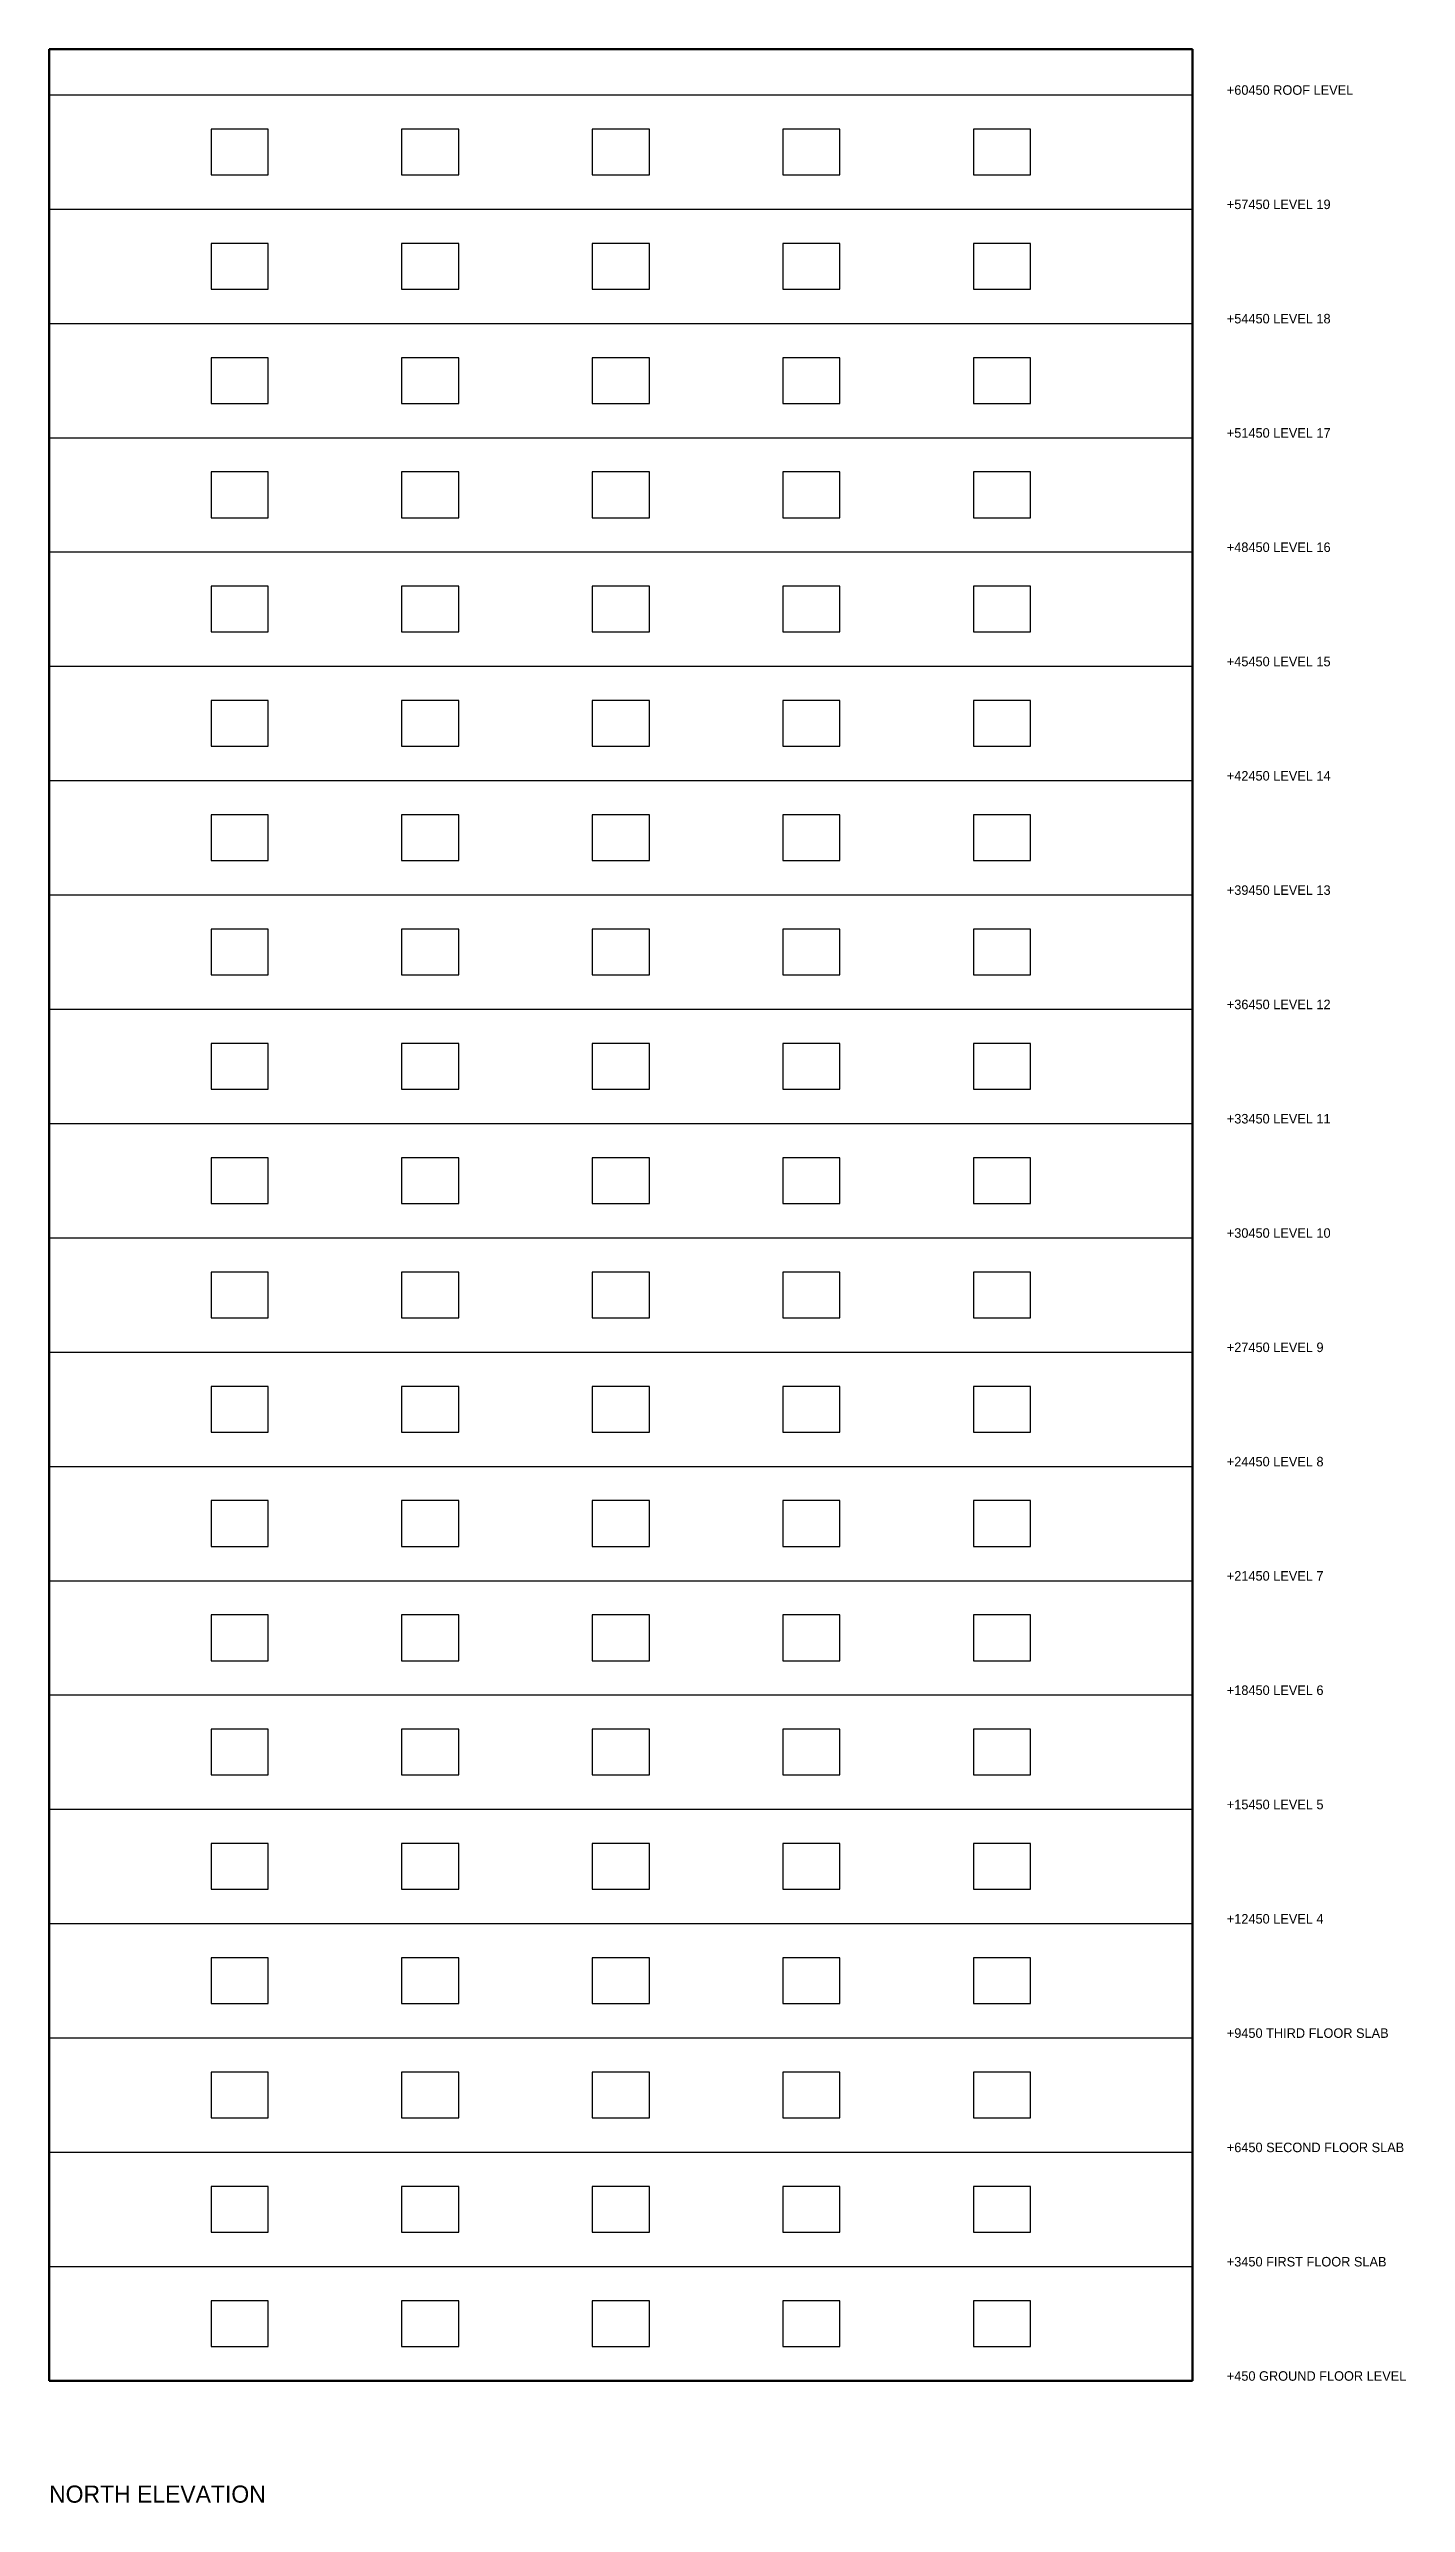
# Model space of a CAD drawing. Header units: millimetres. Extents: x -150 to 177469, y -4004 to 61200.
# Drawn here: x 84000 to 119599, y -3206 to 61200 of the extents above; entities that cross this region are included whole.
import ezdxf

# ---------------------------------------------------------------- set-up
doc = ezdxf.new("R2010")
doc.units = ezdxf.units.MM
for name, color, linetype in [('TEXT', 6, 'CONTINUOUS'), ('WALL', 4, 'CONTINUOUS'), ('WIND', 2, 'CONTINUOUS')]:
    doc.layers.add(name, color=color, linetype=linetype)

msp = doc.modelspace()

# ---------------------------------------------------------------- texts
at = {"layer": 'TEXT'}
for s, height, p in [('+60450 ROOF LEVEL', 250, (114900, 60000)), ('+57450 LEVEL 19', 250, (114900, 57000)), ('+54450 LEVEL 18', 250, (114900, 54000)), ('+51450 LEVEL 17', 250, (114900, 51000)), ('+48450 LEVEL 16', 250, (114900, 48000)), ('+45450 LEVEL 15', 250, (114900, 45000)), ('+42450 LEVEL 14', 250, (114900, 42000)), ('+39450 LEVEL 13', 250, (114900, 39000)), ('+36450 LEVEL 12', 250, (114900, 36000)), ('+33450 LEVEL 11', 250, (114900, 33000)), ('+30450 LEVEL 10', 250, (114900, 30000)), ('+27450 LEVEL 9', 250, (114900, 27000)), ('+24450 LEVEL 8', 250, (114900, 24000)), ('+21450 LEVEL 7', 250, (114900, 21000)), ('+18450 LEVEL 6', 250, (114900, 18000)), ('+15450 LEVEL 5', 250, (114900, 15000)), ('+12450 LEVEL 4', 250, (114900, 12000)), ('+9450 THIRD FLOOR SLAB', 250, (114900, 9000)), ('+6450 SECOND FLOOR SLAB', 250, (114900, 6000)), ('+3450 FIRST FLOOR SLAB', 250, (114900, 3000)), ('+450 GROUND FLOOR LEVEL', 250, (114900, 0)), ('NORTH ELEVATION', 450, (84000, -3200))]:
    msp.add_text(s, height=height, dxfattribs=at).set_placement(p)

# ---------------------------------------------------------------- linework, layer by layer
at = {"layer": 'WALL', "lineweight": 50}
for p, q in [((114000, 61200), (84000, 61200)), ((84000, 61200), (84000, 0)), ((114000, 0), (114000, 61200)), ((84000, 0), (114000, 0))]:
    msp.add_line(p, q, dxfattribs=at)
at = {"layer": 'WALL'}
for p, q in [((84000, 60000), (114000, 60000)), ((84000, 57000), (114000, 57000)), ((84000, 54000), (114000, 54000)), ((84000, 51000), (114000, 51000)), ((84000, 48000), (114000, 48000)), ((84000, 45000), (114000, 45000)), ((84000, 42000), (114000, 42000)), ((84000, 39000), (114000, 39000)), ((84000, 36000), (114000, 36000)), ((84000, 33000), (114000, 33000)), ((84000, 30000), (114000, 30000)), ((84000, 27000), (114000, 27000)), ((84000, 24000), (114000, 24000)), ((84000, 21000), (114000, 21000)), ((84000, 18000), (114000, 18000)), ((84000, 15000), (114000, 15000)), ((84000, 12000), (114000, 12000)), ((84000, 9000), (114000, 9000)), ((84000, 6000), (114000, 6000)), ((84000, 3000), (114000, 3000)), ((84000, 0), (114000, 0))]:
    msp.add_line(p, q, dxfattribs=at)
at = {"layer": 'WIND'}
for points in [[(88250, 57900), (89750, 57900), (89750, 59100), (88250, 59100)], [(93250, 57900), (94750, 57900), (94750, 59100), (93250, 59100)], [(98250, 57900), (99750, 57900), (99750, 59100), (98250, 59100)], [(103250, 57900), (104750, 57900), (104750, 59100), (103250, 59100)], [(108250, 57900), (109750, 57900), (109750, 59100), (108250, 59100)], [(88250, 54900), (89750, 54900), (89750, 56100), (88250, 56100)], [(93250, 54900), (94750, 54900), (94750, 56100), (93250, 56100)], [(98250, 54900), (99750, 54900), (99750, 56100), (98250, 56100)], [(103250, 54900), (104750, 54900), (104750, 56100), (103250, 56100)], [(108250, 54900), (109750, 54900), (109750, 56100), (108250, 56100)], [(88250, 51900), (89750, 51900), (89750, 53100), (88250, 53100)], [(93250, 51900), (94750, 51900), (94750, 53100), (93250, 53100)], [(98250, 51900), (99750, 51900), (99750, 53100), (98250, 53100)], [(103250, 51900), (104750, 51900), (104750, 53100), (103250, 53100)], [(108250, 51900), (109750, 51900), (109750, 53100), (108250, 53100)], [(88250, 48900), (89750, 48900), (89750, 50100), (88250, 50100)], [(93250, 48900), (94750, 48900), (94750, 50100), (93250, 50100)], [(98250, 48900), (99750, 48900), (99750, 50100), (98250, 50100)], [(103250, 48900), (104750, 48900), (104750, 50100), (103250, 50100)], [(108250, 48900), (109750, 48900), (109750, 50100), (108250, 50100)], [(88250, 45900), (89750, 45900), (89750, 47100), (88250, 47100)], [(93250, 45900), (94750, 45900), (94750, 47100), (93250, 47100)], [(98250, 45900), (99750, 45900), (99750, 47100), (98250, 47100)], [(103250, 45900), (104750, 45900), (104750, 47100), (103250, 47100)], [(108250, 45900), (109750, 45900), (109750, 47100), (108250, 47100)], [(88250, 42900), (89750, 42900), (89750, 44100), (88250, 44100)], [(93250, 42900), (94750, 42900), (94750, 44100), (93250, 44100)], [(98250, 42900), (99750, 42900), (99750, 44100), (98250, 44100)], [(103250, 42900), (104750, 42900), (104750, 44100), (103250, 44100)], [(108250, 42900), (109750, 42900), (109750, 44100), (108250, 44100)], [(88250, 39900), (89750, 39900), (89750, 41100), (88250, 41100)], [(93250, 39900), (94750, 39900), (94750, 41100), (93250, 41100)], [(98250, 39900), (99750, 39900), (99750, 41100), (98250, 41100)], [(103250, 39900), (104750, 39900), (104750, 41100), (103250, 41100)], [(108250, 39900), (109750, 39900), (109750, 41100), (108250, 41100)], [(88250, 36900), (89750, 36900), (89750, 38100), (88250, 38100)], [(93250, 36900), (94750, 36900), (94750, 38100), (93250, 38100)], [(98250, 36900), (99750, 36900), (99750, 38100), (98250, 38100)], [(103250, 36900), (104750, 36900), (104750, 38100), (103250, 38100)], [(108250, 36900), (109750, 36900), (109750, 38100), (108250, 38100)], [(88250, 33900), (89750, 33900), (89750, 35100), (88250, 35100)], [(93250, 33900), (94750, 33900), (94750, 35100), (93250, 35100)], [(98250, 33900), (99750, 33900), (99750, 35100), (98250, 35100)], [(103250, 33900), (104750, 33900), (104750, 35100), (103250, 35100)], [(108250, 33900), (109750, 33900), (109750, 35100), (108250, 35100)], [(88250, 30900), (89750, 30900), (89750, 32100), (88250, 32100)], [(93250, 30900), (94750, 30900), (94750, 32100), (93250, 32100)], [(98250, 30900), (99750, 30900), (99750, 32100), (98250, 32100)], [(103250, 30900), (104750, 30900), (104750, 32100), (103250, 32100)], [(108250, 30900), (109750, 30900), (109750, 32100), (108250, 32100)], [(88250, 27900), (89750, 27900), (89750, 29100), (88250, 29100)], [(93250, 27900), (94750, 27900), (94750, 29100), (93250, 29100)], [(98250, 27900), (99750, 27900), (99750, 29100), (98250, 29100)], [(103250, 27900), (104750, 27900), (104750, 29100), (103250, 29100)], [(108250, 27900), (109750, 27900), (109750, 29100), (108250, 29100)], [(88250, 24900), (89750, 24900), (89750, 26100), (88250, 26100)], [(93250, 24900), (94750, 24900), (94750, 26100), (93250, 26100)], [(98250, 24900), (99750, 24900), (99750, 26100), (98250, 26100)], [(103250, 24900), (104750, 24900), (104750, 26100), (103250, 26100)], [(108250, 24900), (109750, 24900), (109750, 26100), (108250, 26100)], [(88250, 21900), (89750, 21900), (89750, 23100), (88250, 23100)], [(93250, 21900), (94750, 21900), (94750, 23100), (93250, 23100)], [(98250, 21900), (99750, 21900), (99750, 23100), (98250, 23100)], [(103250, 21900), (104750, 21900), (104750, 23100), (103250, 23100)], [(108250, 21900), (109750, 21900), (109750, 23100), (108250, 23100)], [(88250, 18900), (89750, 18900), (89750, 20100), (88250, 20100)], [(93250, 18900), (94750, 18900), (94750, 20100), (93250, 20100)], [(98250, 18900), (99750, 18900), (99750, 20100), (98250, 20100)], [(103250, 18900), (104750, 18900), (104750, 20100), (103250, 20100)], [(108250, 18900), (109750, 18900), (109750, 20100), (108250, 20100)], [(88250, 15900), (89750, 15900), (89750, 17100), (88250, 17100)], [(93250, 15900), (94750, 15900), (94750, 17100), (93250, 17100)], [(98250, 15900), (99750, 15900), (99750, 17100), (98250, 17100)], [(103250, 15900), (104750, 15900), (104750, 17100), (103250, 17100)], [(108250, 15900), (109750, 15900), (109750, 17100), (108250, 17100)], [(88250, 12900), (89750, 12900), (89750, 14100), (88250, 14100)], [(93250, 12900), (94750, 12900), (94750, 14100), (93250, 14100)], [(98250, 12900), (99750, 12900), (99750, 14100), (98250, 14100)], [(103250, 12900), (104750, 12900), (104750, 14100), (103250, 14100)], [(108250, 12900), (109750, 12900), (109750, 14100), (108250, 14100)], [(88250, 9900), (89750, 9900), (89750, 11100), (88250, 11100)], [(93250, 9900), (94750, 9900), (94750, 11100), (93250, 11100)], [(98250, 9900), (99750, 9900), (99750, 11100), (98250, 11100)], [(103250, 9900), (104750, 9900), (104750, 11100), (103250, 11100)], [(108250, 9900), (109750, 9900), (109750, 11100), (108250, 11100)], [(88250, 6900), (89750, 6900), (89750, 8100), (88250, 8100)], [(93250, 6900), (94750, 6900), (94750, 8100), (93250, 8100)], [(98250, 6900), (99750, 6900), (99750, 8100), (98250, 8100)], [(103250, 6900), (104750, 6900), (104750, 8100), (103250, 8100)], [(108250, 6900), (109750, 6900), (109750, 8100), (108250, 8100)], [(88250, 3900), (89750, 3900), (89750, 5100), (88250, 5100)], [(93250, 3900), (94750, 3900), (94750, 5100), (93250, 5100)], [(98250, 3900), (99750, 3900), (99750, 5100), (98250, 5100)], [(103250, 3900), (104750, 3900), (104750, 5100), (103250, 5100)], [(108250, 3900), (109750, 3900), (109750, 5100), (108250, 5100)], [(88250, 900), (89750, 900), (89750, 2100), (88250, 2100)], [(93250, 900), (94750, 900), (94750, 2100), (93250, 2100)], [(98250, 900), (99750, 900), (99750, 2100), (98250, 2100)], [(103250, 900), (104750, 900), (104750, 2100), (103250, 2100)], [(108250, 900), (109750, 900), (109750, 2100), (108250, 2100)]]:
    msp.add_lwpolyline(points, close=True, dxfattribs=at)

msp.set_redraw_order([(e.dxf.handle, doc.entitydb.next_handle()) for e in msp.query("TEXT MTEXT ATTDEF DIMENSION ARC_DIMENSION")])  # texts and dimensions are drawn at this point

doc.saveas('drawing.dxf')
